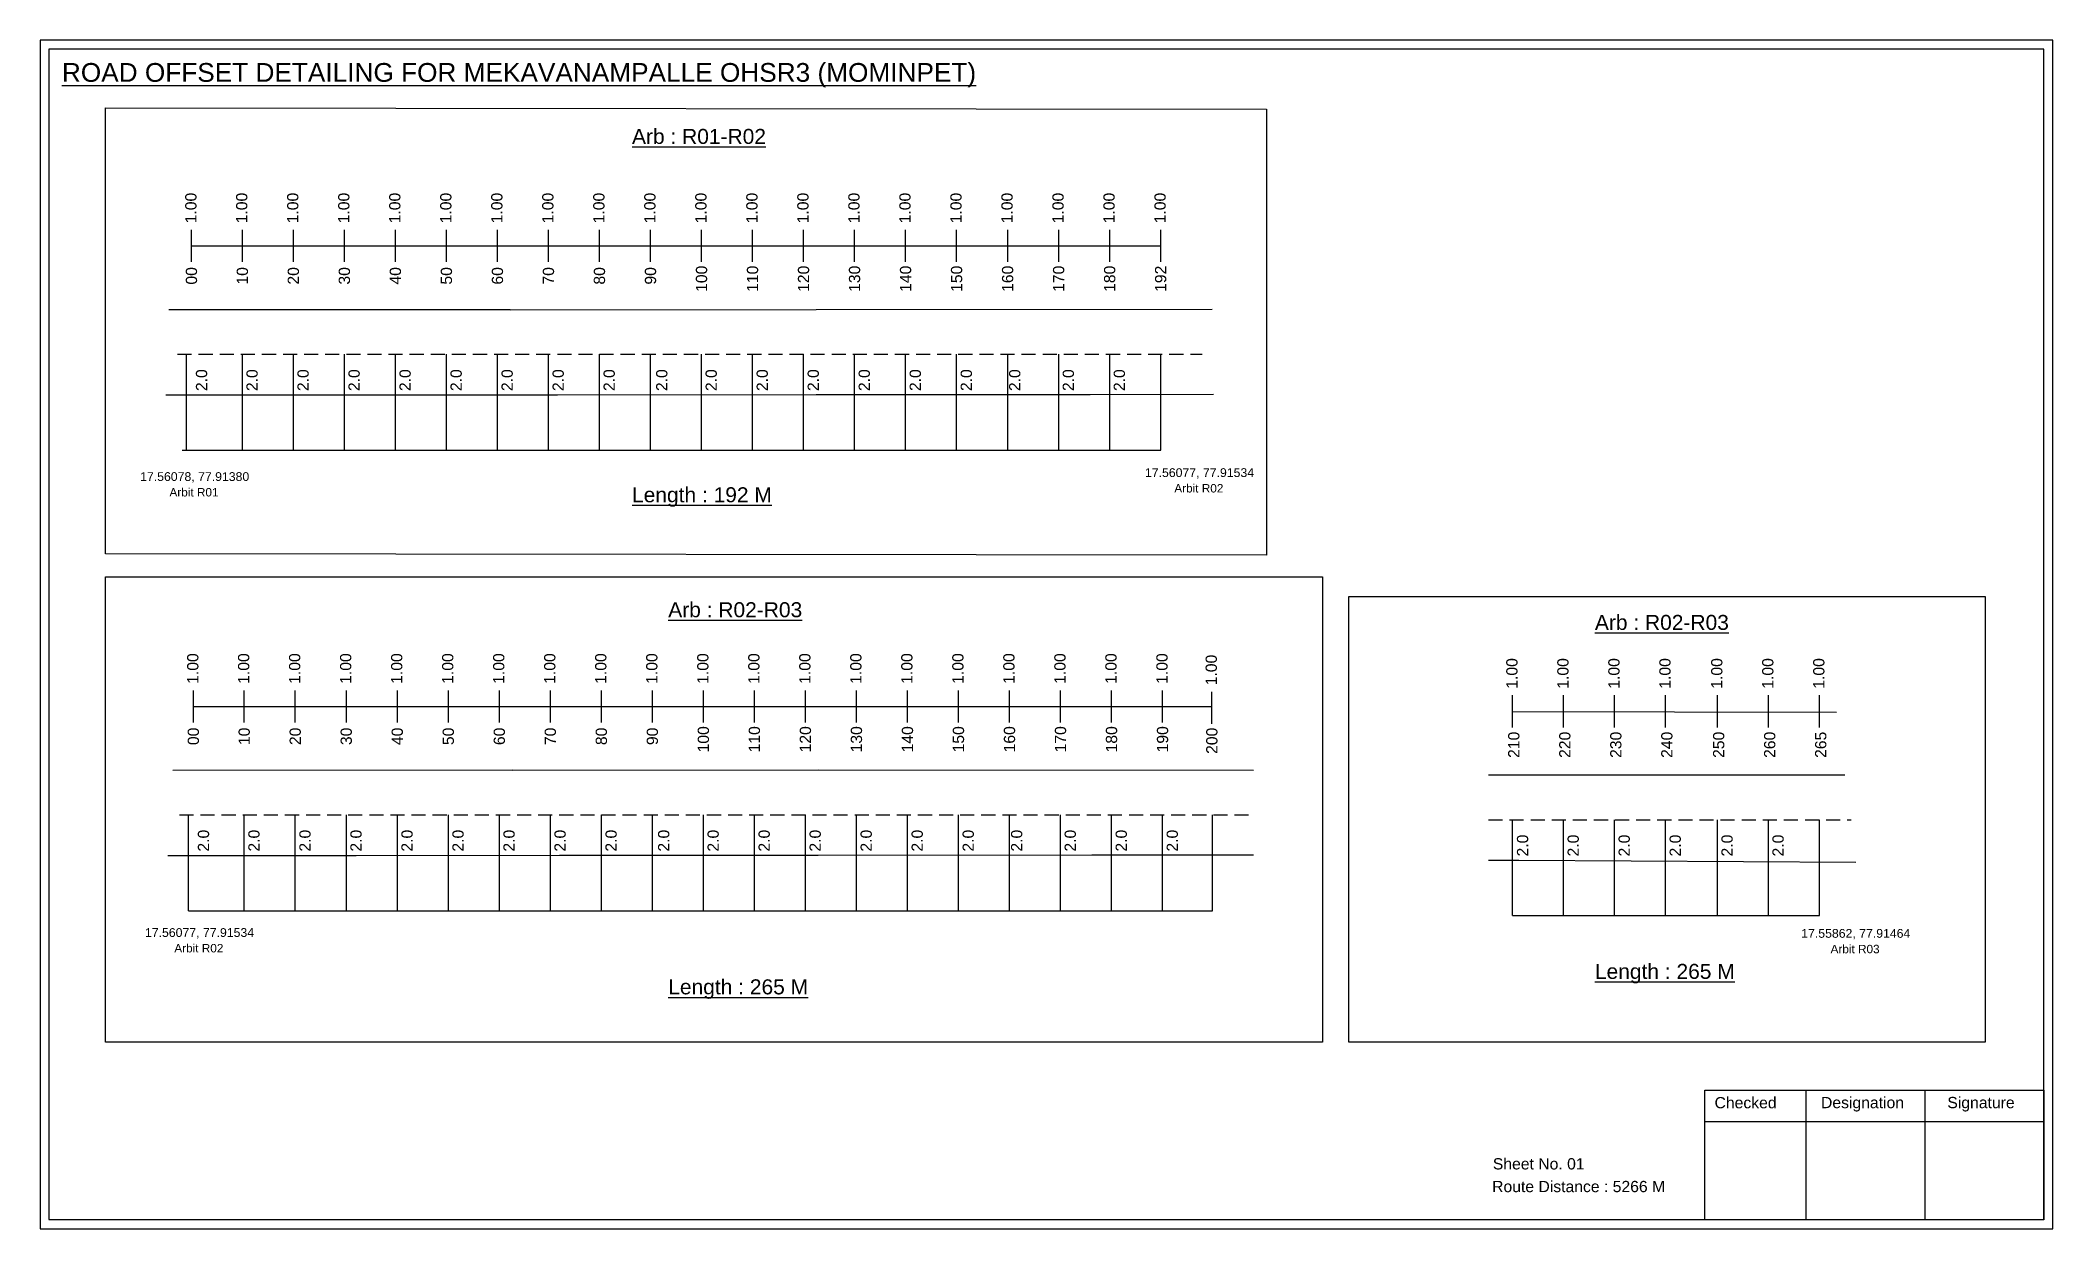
# Model space of a CAD drawing. Header units: inches. Extents: x 583 to 8862, y 412 to 2484.
# Drawn here: x 4137 to 4673, y 428 to 745 of the extents above; entities that cross this region are included whole.
import ezdxf

# ---------------------------------------------------------------- set-up
doc = ezdxf.new("R2010")
doc.units = ezdxf.units.IN
doc.header["$MEASUREMENT"] = 0
doc.linetypes.add('DASHED2', pattern=[0.375, 0.25, -0.125])
doc.layers.add('PDF_Geometry', color=7, linetype='Continuous')
doc.layers.add('PDF_Text', color=5, linetype='Continuous')
doc.styles.add('PDF Arial', font='arial.ttf')
doc.styles.get("Standard").update_dxf_attribs({"font": 'arial.ttf'})

msp = doc.modelspace()

# ---------------------------------------------------------------- texts
at = {"color": 242, "true_color": 0xcd2027}
for s, height, p in [('%%UROAD OFFSET DETAILING FOR MEKAVANAMPALLE OHSR3 (MOMINPET)', 5, (4142.57, 733.5)), ('%%UArb : R01-R02', 4, (4294.54, 716.95)), ('%%ULength : 192 M', 4, (4294.54, 621.45)), ('%%UArb : R02-R03', 4, (4304.2, 590.82)), ('%%UArb : R02-R03', 4, (4551.22, 587.44)), ('%%ULength : 265 M', 4, (4304.2, 490.32)), ('%%ULength : 265 M', 4, (4551.22, 494.44))]:
    msp.add_text(s, height=height, dxfattribs=at).set_placement(p)
at = {"color": 217, "true_color": 0x93278f}
for s, p in [('1.00', (4178.44, 695.78)), ('1.00', (4192, 695.78)), ('1.00', (4205.6, 695.78)), ('1.00', (4219.2, 695.78)), ('1.00', (4232.8, 695.78)), ('1.00', (4246.4, 695.78)), ('1.00', (4260, 695.78)), ('1.00', (4273.6, 695.78)), ('1.00', (4287.2, 695.78)), ('1.00', (4300.8, 695.78)), ('1.00', (4314.4, 695.78)), ('1.00', (4328, 695.78)), ('1.00', (4341.6, 695.78)), ('1.00', (4355.2, 695.78)), ('1.00', (4368.8, 695.78)), ('1.00', (4382.4, 695.78)), ('1.00', (4396, 695.78)), ('1.00', (4409.6, 695.78)), ('1.00', (4423.2, 695.78)), ('1.00', (4436.8, 695.78)), ('00', (4178.59, 679.46)), ('10', (4192.16, 679.46)), ('20', (4205.76, 679.46)), ('30', (4219.36, 679.46)), ('40', (4232.96, 679.46)), ('50', (4246.56, 679.46)), ('60', (4260.16, 679.46)), ('70', (4273.76, 679.46)), ('80', (4287.36, 679.46)), ('90', (4300.96, 679.46)), ('100', (4314.56, 677.51)), ('110', (4328.16, 677.51)), ('120', (4341.76, 677.51)), ('130', (4355.36, 677.51)), ('140', (4368.96, 677.51)), ('150', (4382.56, 677.51)), ('160', (4396.16, 677.51)), ('170', (4409.76, 677.51)), ('180', (4423.36, 677.51)), ('192', (4436.96, 677.51)), ('1.00', (4178.95, 573.06)), ('1.00', (4192.51, 573.06)), ('1.00', (4206.11, 573.06)), ('1.00', (4219.71, 573.06)), ('1.00', (4233.31, 573.06)), ('1.00', (4246.91, 573.06)), ('1.00', (4260.51, 573.06)), ('1.00', (4274.11, 573.06)), ('1.00', (4287.71, 573.06)), ('1.00', (4301.31, 573.06)), ('1.00', (4314.91, 573.06)), ('1.00', (4328.51, 573.06)), ('1.00', (4342.11, 573.06)), ('1.00', (4355.71, 573.06)), ('1.00', (4369.31, 573.06)), ('1.00', (4382.91, 573.06)), ('1.00', (4396.51, 573.06)), ('1.00', (4410.11, 573.06)), ('1.00', (4423.71, 573.06)), ('1.00', (4437.31, 573.06)), ('1.00', (4450.45, 572.67)), ('1.00', (4530.59, 571.76)), ('1.00', (4544.19, 571.76)), ('1.00', (4557.79, 571.76)), ('1.00', (4571.39, 571.76)), ('1.00', (4585.2, 571.76)), ('1.00', (4598.8, 571.76)), ('1.00', (4612.4, 571.76)), ('00', (4179.1, 556.74)), ('10', (4192.66, 556.74)), ('20', (4206.26, 556.74)), ('30', (4219.86, 556.74)), ('40', (4233.46, 556.74)), ('50', (4247.06, 556.74)), ('60', (4260.66, 556.74)), ('70', (4274.26, 556.74)), ('80', (4287.86, 556.74)), ('90', (4301.46, 556.74)), ('100', (4315.06, 554.79)), ('110', (4328.66, 554.79)), ('120', (4342.26, 554.79)), ('130', (4355.86, 554.79)), ('140', (4369.46, 554.79)), ('150', (4383.06, 554.79)), ('160', (4396.66, 554.79)), ('170', (4410.26, 554.79)), ('180', (4423.86, 554.79)), ('190', (4437.46, 554.79)), ('200', (4450.6, 554.39)), ('210', (4531.09, 553.32)), ('220', (4544.69, 553.32)), ('230', (4558.29, 553.32)), ('240', (4571.89, 553.32)), ('250', (4585.71, 553.32)), ('260', (4599.31, 553.32)), ('265', (4612.91, 553.32))]:
    msp.add_text(s, height=3, rotation=90, dxfattribs=at).set_placement(p)
for p in [(4181.29, 651.08), (4194.75, 651.08), (4208.35, 651.08), (4221.95, 651.08), (4235.55, 651.08), (4249.15, 651.08), (4262.75, 651.08), (4276.35, 651.08), (4289.95, 651.08), (4303.97, 651.08), (4317.15, 651.08), (4330.75, 651.08), (4344.35, 651.08), (4357.95, 651.08), (4371.55, 651.08), (4385.15, 651.08), (4398.06, 651.08), (4412.35, 651.08), (4425.95, 651.08), (4181.8, 528.36), (4195.26, 528.36), (4208.86, 528.36), (4222.46, 528.36), (4236.06, 528.36), (4249.66, 528.36), (4263.26, 528.36), (4276.86, 528.36), (4290.46, 528.36), (4304.48, 528.36), (4317.66, 528.36), (4331.26, 528.36), (4344.86, 528.36), (4358.46, 528.36), (4372.06, 528.36), (4385.66, 528.36), (4398.57, 528.36), (4412.86, 528.36), (4426.46, 528.36), (4440.06, 528.36), (4533.44, 527.06), (4546.93, 527.06), (4560.53, 527.06), (4574.13, 527.06), (4587.94, 527.06), (4601.54, 527.06)]:
    msp.add_text('2.0', height=3, rotation=90).set_placement(p)
at = {"color": 5}
for s, height, p in [('17.56078, 77.91380', 2.34, (4163.42, 627.13)), ('17.56077, 77.91534', 2.34, (4431.28, 628.18)), ('Arbit R01', 2.246, (4171.24, 623)), ('Arbit R02', 2.246, (4439.1, 624.06)), ('17.56077, 77.91534', 2.34, (4164.71, 505.62)), ('17.55862, 77.91464', 2.34, (4606.22, 505.4)), ('Arbit R02', 2.246, (4172.53, 501.5)), ('Arbit R03', 2.246, (4614.04, 501.27))]:
    msp.add_text(s, height=height, dxfattribs=at).set_placement(p)
for s, p in [('Sheet No. 01', (4524.01, 443.66)), ('Route Distance : 5266 M', (4523.82, 437.61))]:
    msp.add_text(s, height=3).set_placement(p)
at = {"layer": 'PDF_Text', "color": 7, "attachment_point": 7, "style": 'PDF Arial'}
for s, insert, char_height in [('Checked', (4583.11, 459.91), 3.001), ('Designation', (4611.49, 459.08), 3.0006), ('Signature', (4645.17, 459.08), 3.001)]:
    msp.add_mtext(s, dxfattribs=dict(at, insert=insert, char_height=char_height))

# ---------------------------------------------------------------- linework, layer by layer
at = {"color": 217, "true_color": 0x93278f}
for p, q in [((4177.11, 685.49), (4177.11, 694.04)), ((4190.68, 685.49), (4190.68, 694.04)), ((4204.28, 685.49), (4204.28, 694.04)), ((4217.88, 685.49), (4217.88, 694.04)), ((4231.48, 685.49), (4231.48, 694.04)), ((4245.08, 685.49), (4245.08, 694.04)), ((4258.68, 685.49), (4258.68, 694.04)), ((4272.28, 685.49), (4272.28, 694.04)), ((4285.88, 685.49), (4285.88, 694.04)), ((4299.48, 685.49), (4299.48, 694.04)), ((4313.08, 685.49), (4313.08, 694.04)), ((4326.68, 685.49), (4326.68, 694.04)), ((4340.28, 685.49), (4340.28, 694.04)), ((4353.88, 685.49), (4353.88, 694.04)), ((4367.48, 685.49), (4367.48, 694.04)), ((4381.08, 685.49), (4381.08, 694.04)), ((4394.68, 685.49), (4394.68, 694.04)), ((4408.28, 685.49), (4408.28, 694.04)), ((4421.88, 685.49), (4421.88, 694.04)), ((4435.48, 685.49), (4435.48, 694.04)), ((4177.11, 689.76), (4435.48, 689.76)), ((4177.62, 562.77), (4177.62, 571.32)), ((4191.19, 562.77), (4191.19, 571.32)), ((4204.79, 562.77), (4204.79, 571.32)), ((4218.39, 562.77), (4218.39, 571.32)), ((4231.99, 562.77), (4231.99, 571.32)), ((4245.59, 562.77), (4245.59, 571.32)), ((4259.19, 562.77), (4259.19, 571.32)), ((4272.79, 562.77), (4272.79, 571.32)), ((4286.39, 562.77), (4286.39, 571.32)), ((4299.99, 562.77), (4299.99, 571.32)), ((4313.59, 562.77), (4313.59, 571.32)), ((4327.19, 562.77), (4327.19, 571.32)), ((4340.79, 562.77), (4340.79, 571.32)), ((4354.39, 562.77), (4354.39, 571.32)), ((4367.99, 562.77), (4367.99, 571.32)), ((4381.59, 562.77), (4381.59, 571.32)), ((4395.19, 562.77), (4395.19, 571.32)), ((4408.79, 562.77), (4408.79, 571.32)), ((4422.39, 562.77), (4422.39, 571.32)), ((4435.99, 562.77), (4435.99, 571.32)), ((4449.12, 562.37), (4449.12, 570.93)), ((4529.26, 561.47), (4529.26, 570.02)), ((4542.86, 561.47), (4542.86, 570.02)), ((4556.46, 561.47), (4556.46, 570.02)), ((4570.06, 561.47), (4570.06, 570.02)), ((4583.88, 561.47), (4583.88, 570.02)), ((4597.48, 561.47), (4597.48, 570.02)), ((4611.08, 561.47), (4611.08, 570.02)), ((4177.62, 567.04), (4449.12, 567.04)), ((4529.26, 565.74), (4615.59, 565.5))]:
    msp.add_line(p, q, dxfattribs=at)
for p, q in [((4262.04, 672.76), (4171.1, 672.72)), ((4262.04, 672.76), (4343.62, 672.84)), ((4343.62, 672.84), (4449.21, 672.88)), ((4175.79, 635.34), (4175.79, 660.88)), ((4190.68, 635.34), (4190.68, 660.88)), ((4204.28, 635.34), (4204.28, 660.88)), ((4217.88, 635.34), (4217.88, 660.88)), ((4231.48, 635.34), (4231.48, 660.88)), ((4245.08, 635.34), (4245.08, 660.88)), ((4258.68, 635.34), (4258.68, 660.88)), ((4272.28, 635.34), (4272.28, 660.88)), ((4285.88, 635.34), (4285.88, 660.88)), ((4299.48, 635.34), (4299.48, 660.88)), ((4313.08, 635.34), (4313.08, 660.88)), ((4326.68, 635.34), (4326.68, 660.88)), ((4340.28, 635.34), (4340.28, 660.88)), ((4353.88, 635.34), (4353.88, 660.88)), ((4367.48, 635.34), (4367.48, 660.88)), ((4381.08, 635.34), (4381.08, 660.88)), ((4394.68, 635.34), (4394.68, 660.88)), ((4408.28, 635.34), (4408.28, 660.88)), ((4421.88, 635.34), (4421.88, 660.88)), ((4435.48, 635.34), (4435.48, 660.88)), ((4170.23, 650.08), (4220.5, 650.08)), ((4216.95, 650.08), (4274.71, 650.11)), ((4274.71, 650.11), (4343.62, 650.15)), ((4343.62, 650.15), (4416.65, 650.2)), ((4416.65, 650.2), (4449.52, 650.23)), ((4262.55, 550.04), (4172.12, 549.94)), ((4262.55, 550.04), (4344.13, 550.12)), ((4344.13, 550.12), (4460.17, 550.08)), ((4617.81, 548.74), (4522.85, 548.74)), ((4176.3, 512.62), (4176.3, 538.16)), ((4191.19, 512.62), (4191.19, 538.16)), ((4204.79, 512.62), (4204.79, 538.16)), ((4218.39, 512.62), (4218.39, 538.16)), ((4231.99, 512.62), (4231.99, 538.16)), ((4245.59, 512.62), (4245.59, 538.16)), ((4259.19, 512.62), (4259.19, 538.16)), ((4272.79, 512.62), (4272.79, 538.16)), ((4286.39, 512.62), (4286.39, 538.16)), ((4299.99, 512.62), (4299.99, 538.16)), ((4313.59, 512.62), (4313.59, 538.16)), ((4327.19, 512.62), (4327.19, 538.16)), ((4340.79, 512.62), (4340.79, 538.16)), ((4354.39, 512.62), (4354.39, 538.16)), ((4367.99, 512.62), (4367.99, 538.16)), ((4381.59, 512.62), (4381.59, 538.16)), ((4395.19, 512.62), (4395.19, 538.16)), ((4408.79, 512.62), (4408.79, 538.16)), ((4422.39, 512.62), (4422.39, 538.16)), ((4435.99, 512.62), (4435.99, 538.16)), ((4449.27, 512.62), (4449.27, 538.16)), ((4529.26, 511.32), (4529.26, 536.86)), ((4542.86, 511.32), (4542.86, 536.86)), ((4556.46, 511.32), (4556.46, 536.86)), ((4570.06, 511.32), (4570.06, 536.86)), ((4583.88, 511.32), (4583.88, 536.86)), ((4597.48, 511.32), (4597.48, 536.86)), ((4611.08, 511.32), (4611.08, 536.86)), ((4170.79, 527.36), (4221.01, 527.36)), ((4217.46, 527.36), (4275.22, 527.39)), ((4275.22, 527.39), (4344.13, 527.44)), ((4344.13, 527.44), (4417.16, 527.48)), ((4417.16, 527.48), (4460.25, 527.52))]:
    msp.add_line(p, q)
at = {"linetype": 'DASHED2', "ltscale": 15}
for p, q in [((4173.39, 660.88), (4446.54, 660.88)), ((4173.9, 538.16), (4460.21, 538.16)), ((4522.85, 536.86), (4619.53, 536.86))]:
    msp.add_line(p, q, dxfattribs=at)
at = {"color": 5}
for p, q in [((4174.6, 635.34), (4435.48, 635.34)), ((4176.3, 512.62), (4449.27, 512.62)), ((4529.26, 511.32), (4611.08, 511.35))]:
    msp.add_line(p, q, dxfattribs=at)
for points in [[(4154.21, 726.53), (4463.71, 726.17), (4463.71, 607.35), (4154.21, 607.7)], [(4154.21, 601.6), (4478.64, 601.6), (4478.64, 477.55), (4154.21, 477.55)], [(4485.63, 596.37), (4655.24, 596.37), (4655.24, 477.55), (4485.63, 477.55)]]:
    msp.add_lwpolyline(points, close=True)
msp.add_lwpolyline([(4522.85, 526.06), (4530.91, 526.06), (4620.76, 525.55)])
at = {"layer": 'PDF_Geometry'}
for points in [[(4136.79, 744.57), (4136.79, 427.86), (4673.27, 427.86), (4673.27, 744.57)], [(4139.12, 742.24), (4139.12, 430.28), (4670.85, 430.28), (4670.85, 742.24)]]:
    msp.add_lwpolyline(points, close=True, dxfattribs=at)
at = {"layer": 'PDF_Geometry', "color": 242, "true_color": 0xcc1f26}
msp.add_lwpolyline([(4670.85, 430.19), (4580.51, 430.19), (4580.51, 464.8), (4670.85, 464.8)], close=True, dxfattribs=at)
for points in [[(4607.49, 464.8), (4607.49, 430.19)], [(4639.21, 464.8), (4639.21, 430.19)], [(4580.51, 456.42), (4670.85, 456.42)]]:
    msp.add_lwpolyline(points, dxfattribs=at)

msp.set_redraw_order([(e.dxf.handle, doc.entitydb.next_handle()) for e in msp.query("TEXT MTEXT ATTDEF DIMENSION ARC_DIMENSION")])  # texts and dimensions are drawn at this point

doc.saveas('drawing.dxf')
